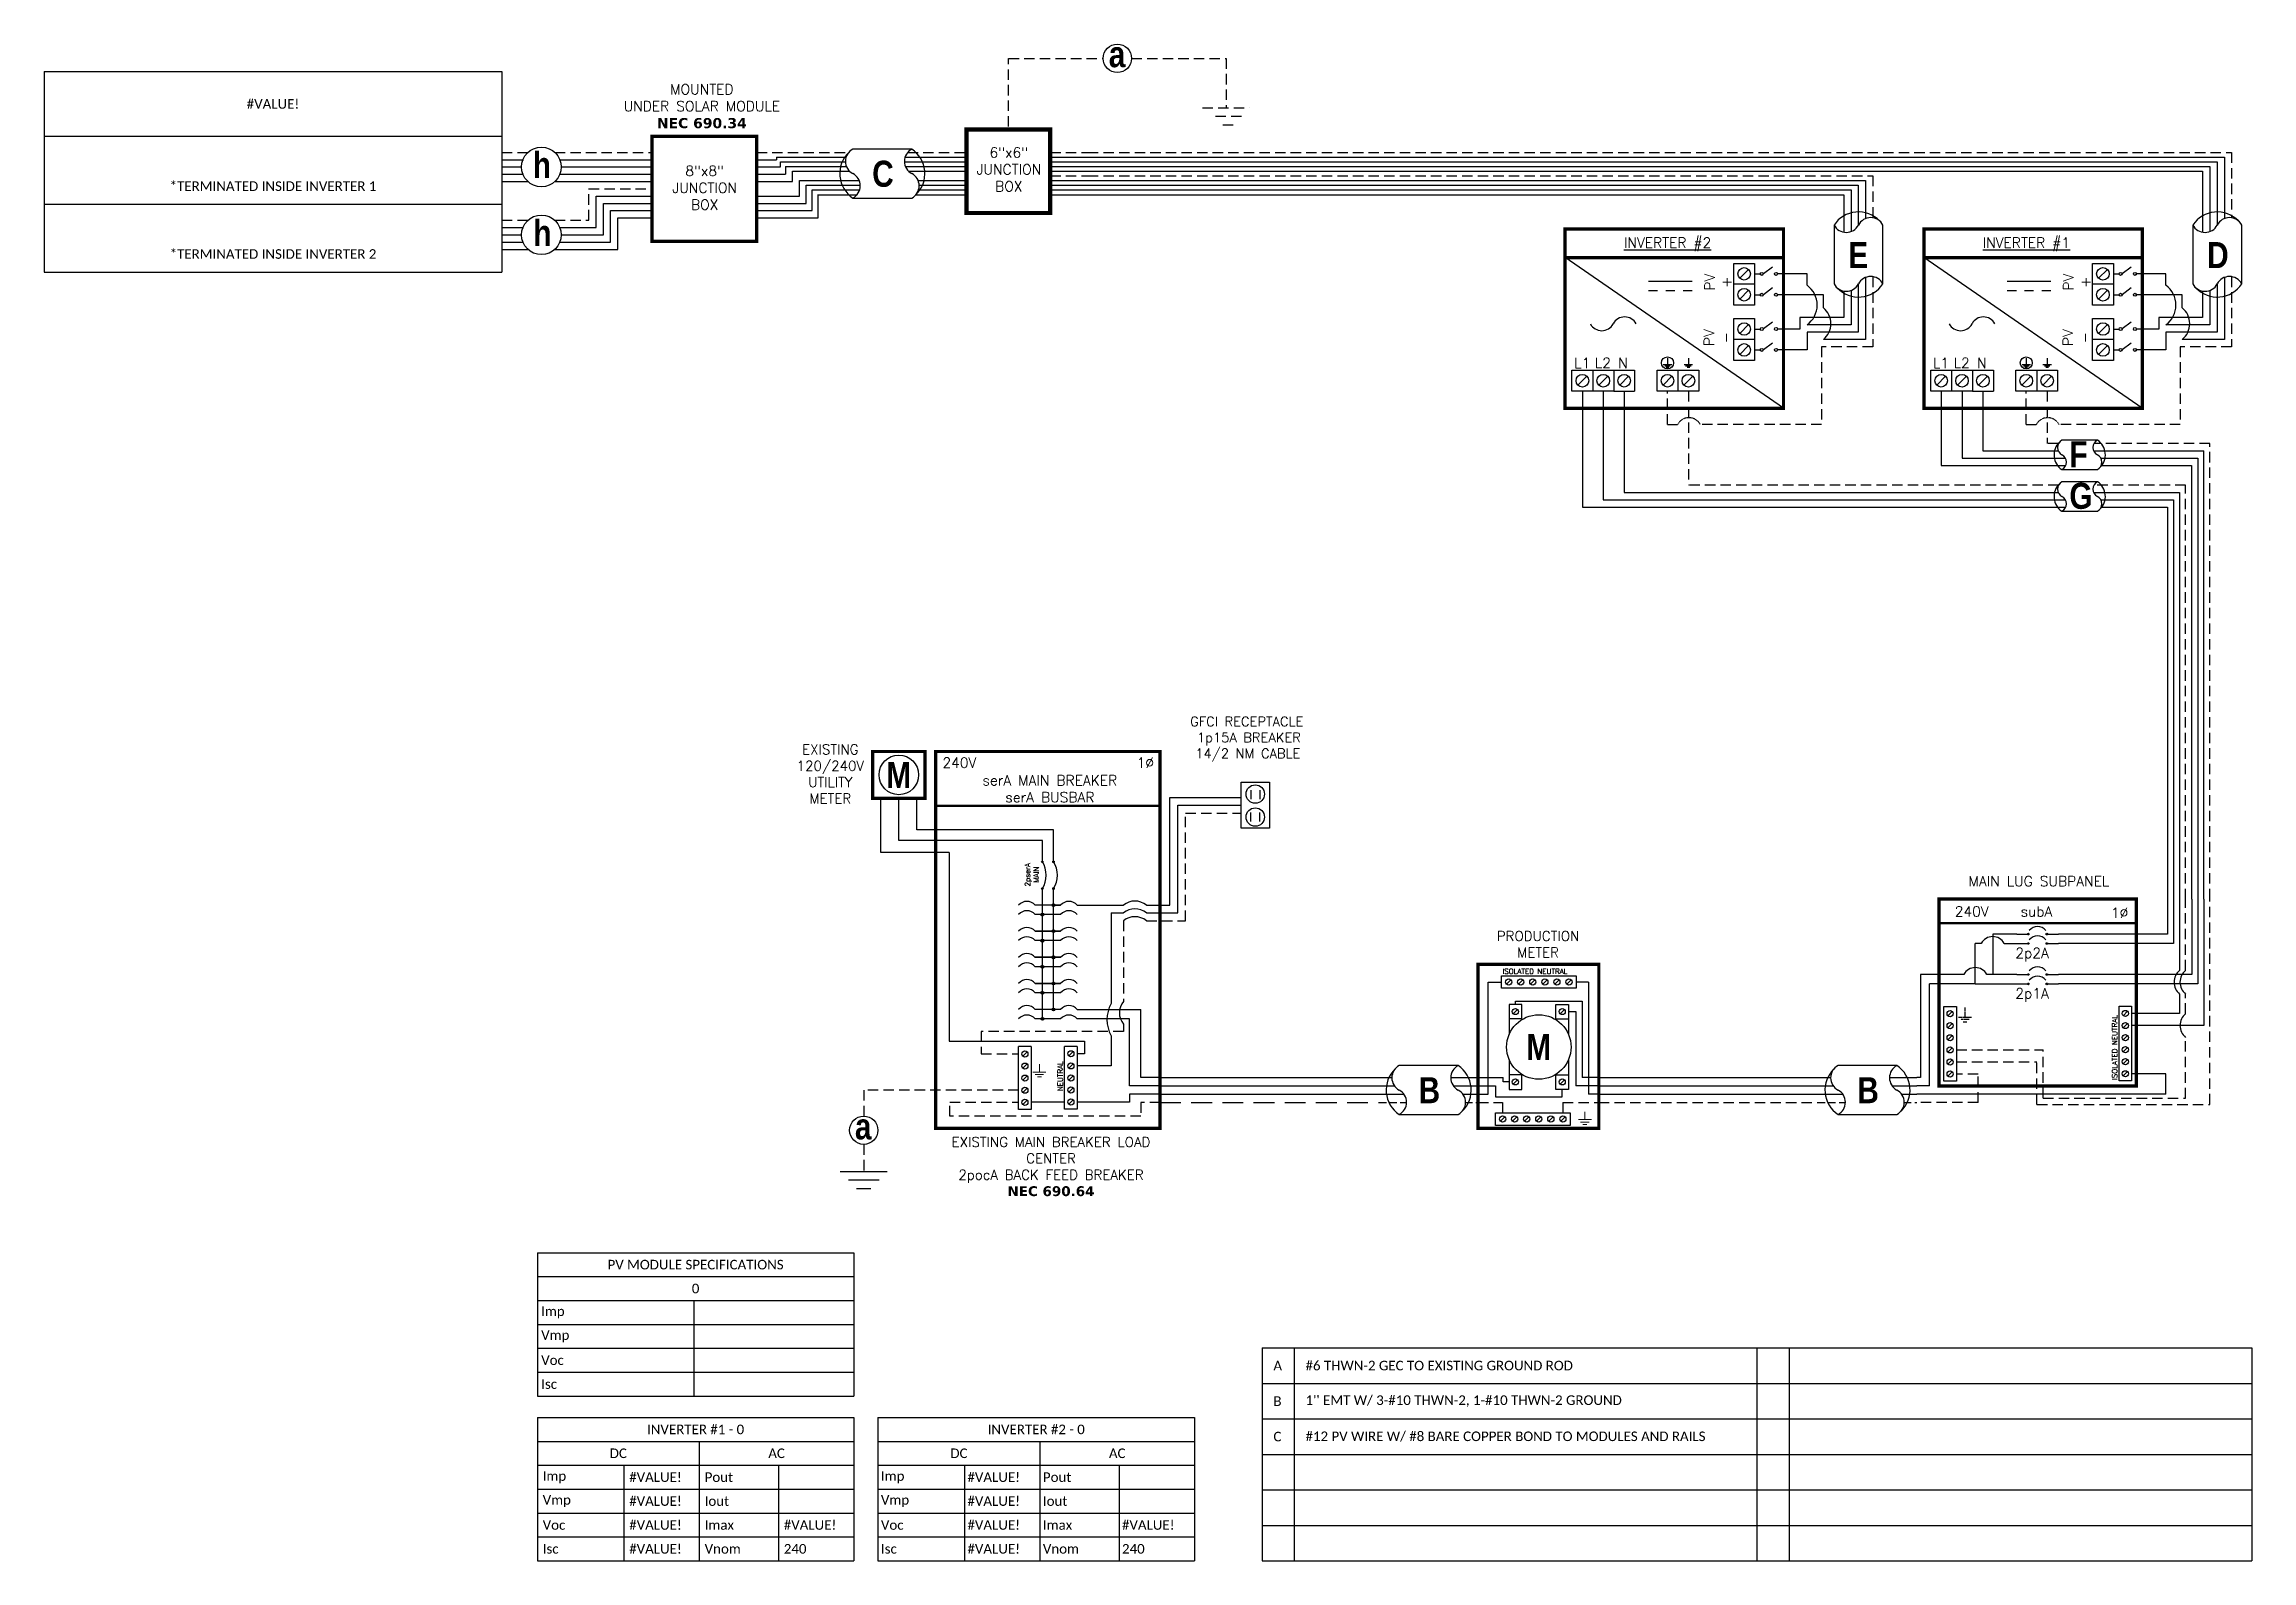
# Model space of a CAD drawing. Header units: feet. Extents: x 7074 to 7870, y 15297 to 15844.
import ezdxf

# ---------------------------------------------------------------- set-up
doc = ezdxf.new("R2010")
doc.units = ezdxf.units.FT
doc.header["$MEASUREMENT"] = 0
doc.linetypes.add('DASHED', pattern=[0.75, 0.5, -0.25])
doc.linetypes.add('HIDDEN', pattern=[0.375, 0.25, -0.125])
for name, color, linetype in [('ONE LINE BLOCKS', 7, 'Continuous'), ('TABLES', 7, 'Continuous'), ('TEXT', 7, 'Continuous'), ('Z - TITLEBLOCK TXT', 7, 'Continuous')]:
    doc.layers.add(name, color=color, linetype=linetype)
doc.styles.add('ONE LINE TXT', font='techb___.ttf')
doc.styles.get("Standard").update_dxf_attribs({"font": 'simplex.shx'})

msp = doc.modelspace()

# ---------------------------------------------------------------- texts
at = {"color": 1, "linetype": 'Continuous'}
for s, p in [('%%UINVERTER #2', (7643.92, 15770.27)), ('%%UINVERTER #1', (7773.35, 15770.27))]:
    msp.add_text(s, height=3.6576, dxfattribs=at).set_placement(p)
at = {"color": 1, "linetype": 'Continuous', "char_height": 9.3833, "attachment_point": 1, "style": 'ONE LINE TXT'}
for s, insert in [('{\\W1;\\C256;a}', (7458.07, 15844.75)), ('{\\W1;\\C256;h}', (7250.28, 15804.77)), ('{\\W1;\\C256;C}', (7372.73, 15801.64)), ('{\\W1;\\C256;h}', (7250.48, 15780.3)), ('{\\W1;\\C256;E}', (7724.89, 15772.3)), ('{\\W1;\\C256;D}', (7854.32, 15772.3)), ('{\\W1;\\C256;F}', (7804.62, 15700.5)), ('{\\W1;\\C256;G}', (7804.62, 15685.48)), ('{\\W1;\\C256;B}', (7569.84, 15471.12)), ('{\\W1;\\C256;B}', (7728.12, 15471.12))]:
    msp.add_mtext_dynamic_manual_height_columns(s, width=0.1385, gutter_width=2.13, heights=[0], dxfattribs=dict(at, insert=insert))
at = {"color": 1, "char_height": 3.658, "attachment_point": 5, "rotation": 90}
for s, width, insert in [('PV +', 2.8378, (7677.88, 15757.82)), ('PV +', 2.8378, (7807.31, 15757.82)), ('PV -', 2.8013, (7677.66, 15737.85)), ('PV -', 2.8013, (7807.09, 15737.85))]:
    msp.add_mtext_dynamic_manual_height_columns(s, width=width, gutter_width=0.75, heights=[0], dxfattribs=dict(at, insert=insert))
at = {"color": 1, "attachment_point": 5}
for s, insert, char_height in [('L1', (7628.87, 15728.69), 3.658), ('L2', (7636.33, 15728.72), 3.658), ('N', (7643.58, 15728.67), 3.66), ('L1', (7758.3, 15728.69), 3.658), ('L2', (7765.76, 15728.72), 3.658), ('N', (7773.01, 15728.67), 3.66)]:
    msp.add_mtext_dynamic_manual_height_columns(s, width=0.1481, gutter_width=0.75, heights=[0], dxfattribs=dict(at, insert=insert, char_height=char_height))

# ---------------------------------------------------------------- blocks, each defined once
blk = doc.blocks.new('*T26')
at = {"color": 0, "lineweight": -2, "transparency": 16777216}
for p, q in [((0, 0), (165.11, 0)), ((0, 0), (0, -72.27)), ((165.11, 0), (165.11, -72.27)), ((0, -23.32), (165.11, -23.32)), ((0, -47.8), (165.11, -47.8)), ((0, -72.27), (165.11, -72.27))]:
    blk.add_line(p, q, dxfattribs=at)
at = {"color": 0, "linetype": 'Continuous', "transparency": 16777216, "char_height": 3.4544, "width": 156.9097, "attachment_point": 5}
for s, insert in [('{\\fCalibri|b0|i0|c0;#VALUE!', (82.56, -11.66)), ('{\\fCalibri|b0|i0|c0;^J^J*TERMINATED INSIDE INVERTER 1', (82.56, -35.56)), ('{\\fCalibri|b0|i0|c0;^J^J*TERMINATED INSIDE INVERTER 2', (82.56, -60.03))]:
    blk.add_mtext(s, dxfattribs=dict(at, insert=insert))
blk = doc.blocks.new('8x8box')
at = {"lineweight": 50, "const_width": 1.19}
blk.add_lwpolyline([(37.78, 0), (0, 0), (0, 37.78), (37.78, 37.78)], close=True, dxfattribs=at)
at = {"color": 1, "char_height": 3.6576, "attachment_point": 5}
for s, width, insert in [(' \\PMOUNTED \\PUNDER SOLAR MODULE\\P{\\fVerdana|b1|i0|c0|p34;NEC 690.34}', 73.0127, (18.01, 51.7)), ('8"x8"  JUNCTION BOX ', 0.4767, (19.03, 19.26))]:
    blk.add_mtext_dynamic_manual_height_columns(s, width=width, gutter_width=7.17, heights=[0], dxfattribs=dict(at, insert=insert))
blk = doc.blocks.new('6x6box')
at = {"lineweight": 50, "const_width": 1.53}
blk.add_lwpolyline([(30.1, 0), (0, 0), (0, 30.1), (30.1, 30.1)], close=True, dxfattribs=at)
at = {"color": 1, "insert": (15.24, 15.71), "char_height": 3.6576, "width": 0.4767, "attachment_point": 5}
blk.add_mtext('6"x6"  JUNCTION BOX  ', dxfattribs=at)
blk = doc.blocks.new('2inverterSub')
at = {"layer": 'ONE LINE BLOCKS', "linetype": 'Continuous'}
h = blk.add_hatch(color=1, dxfattribs=at)
h.dxf.hatch_style = 1
edge = h.paths.add_edge_path()
edge.add_arc((40.28, 60.73), 0.291, 0, 360)
h = blk.add_hatch(color=1, dxfattribs=at)
h.dxf.hatch_style = 1
edge = h.paths.add_edge_path()
edge.add_arc((40.28, 57.35), 0.291, 0, 360)
h = blk.add_hatch(color=1, dxfattribs=at)
h.dxf.hatch_style = 1
edge = h.paths.add_edge_path()
edge.add_arc((46.96, 60.73), 0.291, 0, 360)
h = blk.add_hatch(color=1, dxfattribs=at)
h.dxf.hatch_style = 1
edge = h.paths.add_edge_path()
edge.add_arc((46.96, 57.35), 0.291, 0, 360)
h = blk.add_hatch(color=1, dxfattribs=at)
h.dxf.hatch_style = 1
edge = h.paths.add_edge_path()
edge.add_arc((40.28, 46.17), 0.291, 0, 360)
h = blk.add_hatch(color=1, dxfattribs=at)
h.dxf.hatch_style = 1
edge = h.paths.add_edge_path()
edge.add_arc((40.28, 42.79), 0.291, 0, 360)
h = blk.add_hatch(color=1, dxfattribs=at)
h.dxf.hatch_style = 1
edge = h.paths.add_edge_path()
edge.add_arc((46.96, 46.17), 0.291, 0, 360)
h = blk.add_hatch(color=1, dxfattribs=at)
h.dxf.hatch_style = 1
edge = h.paths.add_edge_path()
edge.add_arc((46.96, 42.79), 0.291, 0, 360)
at = {"color": 7, "linetype": 'Continuous'}
for p, q in [((90.5, 73.37), (90.5, 60.73)), ((99.2, 73.37), (99.2, 46.17)), ((36.09, 60.73), (27.43, 60.73)), ((27.43, 60.73), (27.43, 46.17)), ((90.5, 60.73), (51.15, 60.73)), ((17.02, 46.17), (1.34, 46.17)), ((1.34, 46.17), (1.34, 9)), ((36.09, 46.17), (25.26, 46.17)), ((99.2, 46.17), (51.15, 46.17)), ((1.34, 9), (0, 9))]:
    blk.add_line(p, q, dxfattribs=at)
at = {"color": 10, "linetype": 'Continuous'}
for p, q in [((92.67, 73.37), (92.67, 57.35)), ((101.37, 73.37), (101.37, 42.79)), ((21.14, 42.79), (21.14, 57.35)), ((23.31, 57.35), (21.14, 57.35)), ((31.55, 57.35), (36.09, 57.35)), ((92.67, 57.35), (51.15, 57.35)), ((21.14, 42.79), (4.63, 42.79)), ((4.63, 6), (4.63, 42.79)), ((21.14, 42.79), (36.09, 42.79)), ((101.37, 42.79), (51.15, 42.79)), ((4.63, 6), (0, 6))]:
    blk.add_line(p, q, dxfattribs=at)
at = {"color": 253, "linetype": 'Continuous'}
for p, q in [((94.85, 73.37), (94.85, 47.66)), ((103.55, 73.37), (103.55, 27.76)), ((94.85, 32.11), (77.54, 32.11)), ((94.85, 39.1), (94.85, 32.11)), ((103.55, 27.76), (77.54, 27.76)), ((89.88, 10.36), (77.54, 10.36)), ((89.88, 3), (89.88, 10.36)), ((89.88, 3), (0, 3))]:
    blk.add_line(p, q, dxfattribs=at)
at = {"color": 10, "linetype": 'Continuous'}
blk.add_arc((27.43, 55.19), 4.65, 27.66392, 152.33608, dxfattribs=at)
at = {"color": 7, "linetype": 'Continuous'}
blk.add_arc((21.14, 44.01), 4.65, 27.66392, 152.33608, dxfattribs=at)
at = {"color": 253, "linetype": 'Continuous'}
blk.add_arc((98.43, 43.38), 5.58, 129.92155, 230.07845, dxfattribs=at)
at = {"layer": 'ONE LINE BLOCKS', "lineweight": 50}
blk.add_line((8.04, 64.67), (79.2, 64.67), dxfattribs=at)
at = {"layer": 'ONE LINE BLOCKS', "lineweight": 50, "const_width": 1.19}
blk.add_lwpolyline([(8.04, 6.01), (8.04, 73.37), (79.2, 73.37), (79.2, 6.01)], close=True, dxfattribs=at)
at = {"layer": 'TEXT', "color": 92, "linetype": 'HIDDEN', "ltscale": 15}
for p, q in [((97.02, 47.66), (97.02, 73.37)), ((105.72, -0.66), (105.72, 73.37)), ((97.02, 32.03), (97.02, 39.1)), ((14.31, 18.99), (45.6, 18.99)), ((45.6, 1.52), (45.6, 18.99)), ((97.02, 1.52), (97.02, 23.48)), ((14.31, 14.64), (43.39, 14.64)), ((22.14, 10.28), (14.31, 10.28)), ((22.14, 0), (22.14, 10.28)), ((43.39, -0.66), (43.39, 14.64)), ((22.14, 0), (0, 0)), ((45.6, 1.52), (97.02, 1.52)), ((43.39, -0.66), (105.72, -0.66))]:
    blk.add_line(p, q, dxfattribs=at)
at = {"layer": 'TEXT', "color": 92, "linetype": 'HIDDEN', "flags": 128}
for points in [[(17.42, 34.26), (17.42, 30.76)], [(15.08, 30.76), (19.76, 30.76)], [(18.95, 29.89), (15.89, 29.89)], [(18.13, 29.02), (16.7, 29.02)]]:
    blk.add_lwpolyline(points, dxfattribs=at)
at = {"layer": 'TEXT', "color": 92, "linetype": 'Continuous', "ltscale": 4}
for centre in [(100.49, 43.38), (100.49, 27.76)]:
    blk.add_arc(centre, 5.51, 129.05896, 230.94104, dxfattribs=at)
at = {"layer": 'Z - TITLEBLOCK TXT', "color": 1, "linetype": 'Continuous'}
for p, q in [((9.77, 7.69), (9.77, 34.63)), ((9.77, 34.63), (14.31, 34.63)), ((14.31, 34.63), (14.31, 7.69)), ((73, 7.76), (73, 34.71)), ((73, 34.71), (77.54, 34.71)), ((77.54, 34.71), (77.54, 7.76)), ((14.31, 7.69), (9.77, 7.69)), ((77.54, 7.76), (73, 7.76))]:
    blk.add_line(p, q, dxfattribs=at)
at = {"layer": 'Z - TITLEBLOCK TXT', "color": 4, "linetype": 'Continuous'}
for p, q in [((12.83, 32.82), (11.25, 31.25)), ((76.06, 32.9), (74.49, 31.32)), ((12.83, 28.47), (11.25, 26.9)), ((12.83, 24.12), (11.25, 22.55)), ((76.06, 28.54), (74.49, 26.97)), ((76.06, 24.19), (74.49, 22.62)), ((12.83, 19.77), (11.25, 18.2)), ((76.06, 19.84), (74.49, 18.27)), ((12.83, 15.42), (11.25, 13.85)), ((12.83, 11.07), (11.25, 9.5)), ((76.06, 15.49), (74.49, 13.92)), ((76.06, 11.14), (74.49, 9.57))]:
    blk.add_line(p, q, dxfattribs=at)
at = {"layer": 'Z - TITLEBLOCK TXT', "color": 1, "linetype": 'Continuous', "flags": 128}
for points in [[(36.09, 60.73), (40.28, 60.73)], [(36.09, 60.73), (40.28, 60.73)], [(36.09, 57.35), (40.28, 57.35)], [(36.09, 57.35), (40.28, 57.35)], [(46.96, 60.73), (51.15, 60.73)], [(46.96, 57.35), (51.15, 57.35)], [(36.09, 46.17), (40.28, 46.17)], [(36.09, 46.17), (40.28, 46.17)], [(36.09, 42.79), (40.28, 42.79)], [(36.09, 42.79), (40.28, 42.79)], [(46.96, 46.17), (51.15, 46.17)], [(46.96, 42.79), (51.15, 42.79)]]:
    blk.add_lwpolyline(points, dxfattribs=at)
at = {"layer": 'Z - TITLEBLOCK TXT', "color": 1, "linetype": 'Continuous'}
for centre in [(40.28, 60.73), (40.28, 57.35), (46.96, 60.73), (46.96, 57.35), (40.28, 46.17), (40.28, 42.79), (46.96, 46.17), (46.96, 42.79)]:
    blk.add_circle(centre, 0.291, dxfattribs=at)
at = {"layer": 'Z - TITLEBLOCK TXT', "color": 4, "linetype": 'Continuous'}
for centre in [(12.04, 32.04), (75.27, 32.11), (12.04, 27.69), (12.04, 23.34), (75.27, 27.76), (75.27, 23.41), (12.04, 18.99), (75.27, 19.06), (12.04, 14.64), (12.04, 10.28), (75.27, 14.71), (75.27, 10.36)]:
    blk.add_circle(centre, 1.11, dxfattribs=at)
at = {"layer": 'Z - TITLEBLOCK TXT', "color": 1, "linetype": 'Continuous'}
for centre in [(43.62, 59.53), (43.62, 56.15), (43.62, 44.97), (43.62, 41.59)]:
    blk.add_arc(centre, 3.93, 40.3392, 139.6608, dxfattribs=at)
at = {"layer": 'TABLES', "color": 1, "linetype": 'Continuous'}
for s, p in [('2p2A', (35.59, 52.11)), ('2p1A', (35.59, 37.55))]:
    blk.add_text(s, height=3.658, dxfattribs=at).set_placement(p)
at = {"layer": 'TABLES', "color": 4, "linetype": 'Continuous'}
blk.add_text('ISOLATED NEUTRAL', height=1.8743, rotation=90, dxfattribs=at).set_placement((72.35, 8.12))
at = {"layer": 'TEXT', "color": 1, "attachment_point": 5}
for s, width, gutter_width, insert, char_height in [('MAIN LUG SUBPANEL ', 62.3984, 7.17, (44.08, 79.8), 3.6576), ('240V', 0.1481, 0.75, (19.83, 68.92), 3.658), ('subA', 0.1481, 0.75, (43.21, 68.92), 3.658), ('1∅', 0.1481, 0.75, (73.19, 68.41), 3.658)]:
    blk.add_mtext_dynamic_manual_height_columns(s, width=width, gutter_width=gutter_width, heights=[0], dxfattribs=dict(at, insert=insert, char_height=char_height))
blk = doc.blocks.new('*U14')
at = {"color": 7}
for p, q in [((-35.53, 9), (-31.05, 9)), ((-9.81, 9), (0, 9))]:
    blk.add_line(p, q, dxfattribs=at)
at = {"color": 7, "linetype": 'Continuous'}
for p, q in [((-7.14, 13.31), (-28.39, 13.31)), ((-28.39, -4.31), (-7.14, -4.31))]:
    blk.add_line(p, q, dxfattribs=at)
at = {"color": 10}
for p, q in [((-35.53, 6), (-30.11, 6)), ((-8.87, 6), (0, 6))]:
    blk.add_line(p, q, dxfattribs=at)
at = {"color": 253}
for p, q in [((-35.53, 3), (-26.66, 3)), ((-5.41, 3), (0, 3))]:
    blk.add_line(p, q, dxfattribs=at)
at = {"color": 92, "linetype": 'HIDDEN', "ltscale": 10}
for p, q in [((-4.48, 0), (0, 0)), ((-35.53, 0), (-25.72, 0))]:
    blk.add_line(p, q, dxfattribs=at)
at = {"color": 7, "linetype": 'Continuous'}
for centre, start, end in [((-22.54, 4.5), 133.97324, 236.42648), ((-12.99, 4.5), 313.97324, 56.42648)]:
    blk.add_arc(centre, 10.58, start, end, dxfattribs=at)
at = {"linetype": 'Continuous'}
for centre, start, end in [((-26.08, 8.91), 117.66392, 242.33608), ((-4.83, 8.91), 117.66392, 242.33608), ((-30.7, 0.09), 297.66392, 62.33608), ((-9.45, 0.09), 297.66392, 62.33608)]:
    blk.add_arc(centre, 4.98, start, end, dxfattribs=at)
blk = doc.blocks.new('*U28')
at = {"color": 7}
blk.add_line((-79.14, 9), (0, 9), dxfattribs=at)
at = {"color": 10}
blk.add_line((-79.14, 6), (0, 6), dxfattribs=at)
at = {"color": 253}
blk.add_line((-79.14, 3), (0, 3), dxfattribs=at)
at = {"color": 92, "linetype": 'HIDDEN', "ltscale": 15}
blk.add_line((-79.14, 0), (0, 0), dxfattribs=at)
blk = doc.blocks.new('*U27')
at = {"color": 7}
blk.add_line((-79.14, 9), (0, 9), dxfattribs=at)
at = {"color": 10}
blk.add_line((-79.14, 6), (0, 6), dxfattribs=at)
at = {"color": 253}
blk.add_line((-79.14, 3), (0, 3), dxfattribs=at)
at = {"color": 92, "linetype": 'DASHED', "ltscale": 15}
blk.add_line((-79.14, 0), (0, 0), dxfattribs=at)
blk = doc.blocks.new('productionMeter')
at = {"color": 253, "linetype": 'Continuous'}
for p, q in [((-39.9, 3), (-39.9, 43.45)), ((-39.9, 43.45), (-35.13, 43.45)), ((-3.71, 43.45), (-8.18, 43.45)), ((-3.71, 43.45), (-3.71, 3)), ((-43.61, 3), (-39.9, 3)), ((0, 3), (-3.71, 3))]:
    blk.add_line(p, q, dxfattribs=at)
at = {"color": 1, "linetype": 'Continuous'}
for p, q in [((-35.13, 41.18), (-35.13, 45.72)), ((-35.13, 45.72), (-8.18, 45.72)), ((-8.18, 41.18), (-35.13, 41.18)), ((-8.18, 45.72), (-8.18, 41.18)), ((-32.38, 35.4), (-32.38, 24.5)), ((-27.84, 35.4), (-32.38, 35.4)), ((-27.84, 29.86), (-27.84, 35.4)), ((-15.47, 29.86), (-15.47, 35.4)), ((-15.47, 35.4), (-10.93, 35.4)), ((-10.93, 35.4), (-10.93, 24.5)), ((-27.84, 30.21), (-32.38, 30.21)), ((-15.47, 30.21), (-10.93, 30.21)), ((-32.38, 15.55), (-32.38, 4.64)), ((-27.84, 10.04), (-32.38, 10.04)), ((-27.84, 4.64), (-27.84, 10.18)), ((-15.47, 4.64), (-15.47, 10.18)), ((-15.47, 10.04), (-10.93, 10.04)), ((-10.93, 15.55), (-10.93, 4.64)), ((-32.38, 4.64), (-27.84, 4.64)), ((-10.93, 4.64), (-15.47, 4.64)), ((-37.32, -8.24), (-37.32, -3.7)), ((-37.32, -3.7), (-10.37, -3.7)), ((-10.37, -3.7), (-10.37, -8.24)), ((-10.37, -8.24), (-37.32, -8.24))]:
    blk.add_line(p, q, dxfattribs=at)
at = {"color": 4, "linetype": 'Continuous'}
for p, q in [((-31.74, 44.23), (-33.32, 42.66)), ((-27.39, 44.23), (-28.97, 42.66)), ((-23.04, 44.23), (-24.62, 42.66)), ((-18.69, 44.23), (-20.26, 42.66)), ((-14.34, 44.23), (-15.91, 42.66)), ((-9.99, 44.23), (-11.56, 42.66)), ((-29.33, 33.59), (-30.9, 32.02)), ((-12.41, 33.59), (-13.98, 32.02)), ((-29.33, 8.23), (-30.9, 6.66)), ((-12.41, 8.23), (-13.98, 6.66)), ((-33.93, -5.19), (-35.51, -6.76)), ((-29.58, -5.19), (-31.15, -6.76)), ((-25.23, -5.19), (-26.8, -6.76)), ((-20.88, -5.19), (-22.45, -6.76)), ((-16.53, -5.19), (-18.1, -6.76)), ((-12.18, -5.19), (-13.75, -6.76))]:
    blk.add_line(p, q, dxfattribs=at)
at = {"color": 7}
for p, q in [((-30.11, 35.4), (-30.11, 36.59)), ((-30.11, 36.59), (-5.98, 36.59)), ((-5.98, 36.59), (-5.98, 9)), ((-43.61, 9), (-34.54, 9)), ((-34.54, 7.44), (-34.54, 9)), ((0, 9), (-5.98, 9)), ((-32.38, 7.44), (-34.54, 7.44))]:
    blk.add_line(p, q, dxfattribs=at)
at = {"color": 10, "linetype": 'Continuous'}
for p, q in [((-10.93, 32.81), (-8.25, 32.81)), ((-8.25, 32.81), (-8.25, 6)), ((-43.61, 6), (-37.24, 6)), ((-37.24, 6), (-37.24, 2.05)), ((-37.24, 2.05), (-13.2, 2.05)), ((-13.2, 2.05), (-13.2, 4.64)), ((0, 6), (-8.25, 6))]:
    blk.add_line(p, q, dxfattribs=at)
at = {"color": 92, "linetype": 'HIDDEN', "ltscale": 15}
for p, q in [((-43.61, 0), (-34.72, 0)), ((-12.97, 0), (-12.97, -3.7)), ((-12.97, 0), (0, 0)), ((-34.72, 0), (-34.72, -3.7))]:
    blk.add_line(p, q, dxfattribs=at)
at = {"lineweight": 50, "const_width": 1.19}
blk.add_lwpolyline([(-43.61, -9.34), (-43.61, 49.84), (0, 49.84), (0, -9.34)], close=True, dxfattribs=at)
at = {"color": 92, "linetype": 'Continuous', "lineweight": 5, "ltscale": 0.05, "flags": 128}
for points in [[(-2.7, -6.18), (-7.38, -6.18)], [(-6.57, -7.05), (-3.51, -7.05)], [(-5.76, -7.91), (-4.32, -7.91)], [(-5.04, -3.33), (-5.04, -6.18)]]:
    blk.add_lwpolyline(points, dxfattribs=at)
at = {"color": 4, "linetype": 'Continuous'}
for centre in [(-32.53, 43.45), (-28.18, 43.45), (-23.83, 43.45), (-19.48, 43.45), (-15.13, 43.45), (-10.78, 43.45), (-30.11, 32.81), (-13.2, 32.81), (-30.11, 7.44), (-13.2, 7.44), (-34.72, -5.97), (-30.37, -5.97), (-26.02, -5.97), (-21.67, -5.97), (-17.32, -5.97), (-12.97, -5.97)]:
    blk.add_circle(centre, 1.11, dxfattribs=at)
at = {"linetype": 'Continuous'}
blk.add_circle((-21.65, 20.02), 11.62, dxfattribs=at)
at = {"color": 4, "linetype": 'Continuous'}
blk.add_text('ISOLATED NEUTRAL', height=1.8743, dxfattribs=at).set_placement((-34.77, 46.37))
at = {"color": 253, "linetype": 'Continuous', "style": 'ONE LINE TXT'}
blk.add_text('M', height=9.38, dxfattribs=at).set_placement((-26.21, 15.31))
at = {"color": 1, "insert": (-21.93, 57.08), "char_height": 3.5433, "attachment_point": 5}
blk.add_mtext_dynamic_manual_height_columns('PRODUCTION METER', width=1.3203, gutter_width=7.17, heights=[0], dxfattribs=at)
blk = doc.blocks.new('*U19')
at = {"color": 7}
blk.add_blockref('productionMeter', (0, 0), dxfattribs=at)
blk = doc.blocks.new('breakerPanel')
at = {"linetype": 'Continuous'}
h = blk.add_hatch(color=1, dxfattribs=at)
h.dxf.hatch_style = 1
edge = h.paths.add_edge_path()
edge.add_arc((-42.47, 86.8), 0.291, 0, 360)
h = blk.add_hatch(color=1, dxfattribs=at)
h.dxf.hatch_style = 1
edge = h.paths.add_edge_path()
edge.add_arc((-38.44, 86.8), 0.291, 0, 360)
h = blk.add_hatch(color=1, dxfattribs=at)
h.dxf.hatch_style = 1
edge = h.paths.add_edge_path()
edge.add_arc((-42.47, 77.16), 0.291, 0, 360)
h = blk.add_hatch(color=1, dxfattribs=at)
h.dxf.hatch_style = 1
edge = h.paths.add_edge_path()
edge.add_arc((-38.44, 71.16), 0.528, 0, 360)
h = blk.add_hatch(color=1, dxfattribs=at)
h.dxf.hatch_style = 1
edge = h.paths.add_edge_path()
edge.add_arc((-38.44, 77.16), 0.291, 0, 360)
h = blk.add_hatch(color=1, dxfattribs=at)
h.dxf.hatch_style = 1
edge = h.paths.add_edge_path()
edge.add_arc((-42.47, 67.78), 0.528, 0, 360)
h = blk.add_hatch(color=1, dxfattribs=at)
h.dxf.hatch_style = 1
edge = h.paths.add_edge_path()
edge.add_arc((-42.47, 58.38), 0.528, 0, 360)
h = blk.add_hatch(color=1, dxfattribs=at)
h.dxf.hatch_style = 1
edge = h.paths.add_edge_path()
edge.add_arc((-38.44, 61.76), 0.528, 0, 360)
h = blk.add_hatch(color=1, dxfattribs=at)
h.dxf.hatch_style = 1
edge = h.paths.add_edge_path()
edge.add_arc((-42.47, 48.98), 0.528, 0, 360)
h = blk.add_hatch(color=1, dxfattribs=at)
h.dxf.hatch_style = 1
edge = h.paths.add_edge_path()
edge.add_arc((-38.44, 52.36), 0.528, 0, 360)
h = blk.add_hatch(color=1, dxfattribs=at)
h.dxf.hatch_style = 1
edge = h.paths.add_edge_path()
edge.add_arc((-42.47, 39.58), 0.528, 0, 360)
h = blk.add_hatch(color=1, dxfattribs=at)
h.dxf.hatch_style = 1
edge = h.paths.add_edge_path()
edge.add_arc((-38.44, 42.95), 0.528, 0, 360)
h = blk.add_hatch(color=1, dxfattribs=at)
h.dxf.hatch_style = 1
edge = h.paths.add_edge_path()
edge.add_arc((-38.44, 33.55), 0.528, 0, 360)
h = blk.add_hatch(color=1, dxfattribs=at)
h.dxf.hatch_style = 1
edge = h.paths.add_edge_path()
edge.add_arc((-42.47, 30.17), 0.528, 0, 360)
at = {"color": 155, "true_color": 0x647190}
blk.add_line((-80.92, 126.59), (0, 126.59), dxfattribs=at)
at = {"color": 253, "linetype": 'Continuous'}
for p, q in [((-100.73, 90.2), (-100.73, 109.7)), ((-76.04, 90.2), (-100.73, 90.2)), ((-76.04, 90.2), (-76.04, 22.16)), ((-76.04, 22.16), (-27.25, 22.16)), ((-27.25, 17.57), (-29.89, 17.57)), ((-27.25, 22.16), (-27.25, 17.57)), ((-11.01, 0.16), (-29.89, 0.16)), ((0, 3), (-11.01, 3)), ((-11.01, 3), (-11.01, 0.16))]:
    blk.add_line(p, q, dxfattribs=at)
at = {"color": 10, "linetype": 'Continuous'}
for p, q in [((-94.24, 94.51), (-94.24, 109.7)), ((-42.47, 94.51), (-94.24, 94.51)), ((-42.47, 87.09), (-42.47, 94.51)), ((-42.47, 30.17), (-42.47, 76.87)), ((-35.88, 67.78), (-45.04, 67.78)), ((-35.88, 58.38), (-45.04, 58.38)), ((-35.88, 48.98), (-45.04, 48.98)), ((-35.88, 39.58), (-45.04, 39.58)), ((-35.88, 30.17), (-45.04, 30.17)), ((-10.98, 30.17), (-29.89, 30.17)), ((-10.98, 6), (-10.98, 30.17)), ((0, 6), (-10.98, 6))]:
    blk.add_line(p, q, dxfattribs=at)
at = {"color": 7, "linetype": 'Continuous'}
for p, q in [((-87.75, 98.34), (-87.75, 109.7)), ((-38.44, 98.34), (-87.75, 98.34)), ((-38.44, 87.09), (-38.44, 98.34)), ((-38.44, 61.76), (-38.44, 76.87)), ((-35.88, 71.16), (-45.04, 71.16)), ((-38.44, 71.16), (-35.88, 71.16)), ((-45.04, 61.76), (-35.88, 61.76)), ((-35.88, 61.76), (-45.04, 61.76)), ((-38.44, 52.36), (-38.44, 61.76)), ((-45.04, 52.36), (-35.88, 52.36)), ((-35.88, 52.36), (-45.04, 52.36)), ((-38.44, 42.95), (-38.44, 52.36)), ((-45.04, 42.95), (-35.88, 42.95)), ((-35.88, 42.95), (-45.04, 42.95)), ((-38.44, 33.55), (-38.44, 42.95)), ((-35.88, 33.55), (-45.04, 33.55)), ((-6.96, 9), (-6.96, 33.55))]:
    blk.add_line(p, q, dxfattribs=at)
at = {"lineweight": 50}
blk.add_line((-80.92, 106.95), (0, 106.95), dxfattribs=at)
at = {"color": 7}
for p, q in [((-29.89, 33.55), (-6.96, 33.55)), ((0, 9), (-6.96, 9))]:
    blk.add_line(p, q, dxfattribs=at)
at = {"color": 1, "linetype": 'Continuous'}
for p, q in [((-51.03, -2.51), (-51.03, 20.23)), ((-46.49, 20.23), (-51.03, 20.23)), ((-46.49, 20.23), (-46.49, -2.51)), ((-34.43, -2.43), (-34.43, 20.16)), ((-29.89, 20.16), (-34.43, 20.16)), ((-29.89, 20.16), (-29.89, -2.43)), ((-46.49, -2.51), (-51.03, -2.51)), ((-29.89, -2.43), (-34.43, -2.43))]:
    blk.add_line(p, q, dxfattribs=at)
at = {"color": 4, "linetype": 'Continuous'}
for p, q in [((-47.97, 18.28), (-49.55, 16.71)), ((-31.37, 18.35), (-32.94, 16.78)), ((-47.97, 13.93), (-49.55, 12.36)), ((-47.97, 9.58), (-49.55, 8.01)), ((-31.37, 14), (-32.94, 12.43)), ((-31.37, 9.65), (-32.94, 8.08)), ((-47.97, 5.23), (-49.55, 3.66)), ((-47.97, 0.88), (-49.55, -0.69)), ((-31.37, 5.3), (-32.94, 3.73)), ((-31.37, 0.95), (-32.94, -0.62))]:
    blk.add_line(p, q, dxfattribs=at)
at = {"color": 92, "linetype": 'HIDDEN', "ltscale": 15}
for p, q in [((-51.03, 4.44), (-106.89, 4.44)), ((-106.89, 4.44), (-106.89, -4.87)), ((-75.84, -4.96), (-75.84, 0.09)), ((-75.84, 0.09), (-51.03, 0.09)), ((0, 0), (-6.96, 0)), ((-6.96, -4.96), (-75.84, -4.96)), ((-6.96, 0), (-6.96, -4.96)), ((-106.89, -15.1), (-106.89, -24.84))]:
    blk.add_line(p, q, dxfattribs=at)
at = {"color": 92, "linetype": 'Continuous', "ltscale": 15}
blk.add_line((-34.43, 0.09), (-46.49, 0.09), dxfattribs=at)
at = {"lineweight": 50, "const_width": 1.19}
for points in [[(-103.67, 109.7), (-103.67, 126.59), (-84.82, 126.59), (-84.82, 109.7)], [(-80.92, -9.3), (-80.92, 126.59), (0, 126.59), (0, -9.3)]]:
    blk.add_lwpolyline(points, close=True, dxfattribs=at)
at = {"color": 92, "linetype": 'Continuous', "lineweight": 5, "ltscale": 0.05, "flags": 128}
for points in [[(-45.88, 10.97), (-41.2, 10.97)], [(-42.01, 10.1), (-45.07, 10.1)], [(-42.82, 9.23), (-44.25, 9.23)], [(-43.54, 13.81), (-43.54, 10.97)]]:
    blk.add_lwpolyline(points, dxfattribs=at)
at = {"color": 92, "linetype": 'Continuous', "ltscale": 4, "flags": 128}
for points in [[(-115.37, -24.84), (-98.41, -24.84)], [(-101.35, -27.98), (-112.43, -27.98)], [(-104.29, -31.12), (-109.49, -31.12)]]:
    blk.add_lwpolyline(points, dxfattribs=at)
at = {"linetype": 'Continuous'}
blk.add_circle((-94.24, 118.15), 7.15, dxfattribs=at)
at = {"color": 1, "linetype": 'Continuous'}
for centre, radius in [((-42.47, 86.8), 0.291), ((-38.44, 86.8), 0.291), ((-42.47, 77.16), 0.291), ((-38.44, 71.16), 0.528), ((-38.44, 77.16), 0.291), ((-42.47, 67.78), 0.528), ((-42.47, 58.38), 0.528), ((-38.44, 61.76), 0.528), ((-42.47, 48.98), 0.528), ((-38.44, 52.36), 0.528), ((-42.47, 39.58), 0.528), ((-38.44, 42.95), 0.528), ((-38.44, 33.55), 0.528), ((-42.47, 30.17), 0.528)]:
    blk.add_circle(centre, radius, dxfattribs=at)
at = {"color": 4, "linetype": 'Continuous'}
for centre in [(-48.76, 17.49), (-32.16, 17.57), (-48.76, 13.14), (-48.76, 8.79), (-32.16, 13.21), (-32.16, 8.86), (-48.76, 4.44), (-48.76, 0.09), (-32.16, 4.51), (-32.16, 0.16)]:
    blk.add_circle(centre, 1.11, dxfattribs=at)
at = {"color": 7, "linetype": 'Continuous'}
blk.add_circle((-106.89, -9.99), 5.11, dxfattribs=at)
at = {"color": 1, "linetype": 'Continuous'}
for centre, radius, start, end in [((-50.14, 81.98), 9.06, 327.87082, 32.12918), ((-46.11, 81.98), 9.06, 327.87082, 32.12918), ((-48.03, 68.62), 3.93, 40.3392, 139.6608), ((-32.88, 68.62), 3.93, 40.3392, 139.6608), ((-48.03, 65.24), 3.93, 40.3392, 139.6608), ((-32.88, 65.24), 3.93, 40.3392, 139.6608), ((-48.03, 59.21), 3.93, 40.3392, 139.6608), ((-48.03, 55.84), 3.93, 40.3392, 139.6608), ((-32.88, 59.21), 3.93, 40.3392, 139.6608), ((-32.88, 55.84), 3.93, 40.3392, 139.6608), ((-48.03, 49.81), 3.93, 40.3392, 139.6608), ((-48.03, 46.43), 3.93, 40.3392, 139.6608), ((-32.88, 49.81), 3.93, 40.3392, 139.6608), ((-32.88, 46.43), 3.93, 40.3392, 139.6608), ((-48.03, 40.41), 3.93, 40.3392, 139.6608), ((-48.03, 37.03), 3.93, 40.3392, 139.6608), ((-32.88, 40.41), 3.93, 40.3392, 139.6608), ((-32.88, 37.03), 3.93, 40.3392, 139.6608), ((-48.03, 31.01), 3.93, 40.3392, 139.6608), ((-32.88, 31.01), 3.93, 40.3392, 139.6608), ((-48.03, 27.63), 3.93, 40.3392, 139.6608), ((-32.88, 27.63), 3.93, 40.3392, 139.6608)]:
    blk.add_arc(centre, radius, start, end, dxfattribs=at)
at = {"color": 253, "linetype": 'Continuous', "style": 'ONE LINE TXT'}
blk.add_text('M', height=9.38, dxfattribs=at).set_placement((-98.8, 113.43))
at = {"color": 4, "linetype": 'Continuous'}
blk.add_text('NEUTRAL', height=1.874, rotation=90, dxfattribs=at).set_placement((-35.08, 4.08))
at = {"color": 1, "attachment_point": 5}
for s, width, gutter_width, heights, insert, char_height in [('EXISTING\\P120/240V UTILITY METER', 0.0523, 7.17, [0], (-118.95, 118.48), 3.5433), ('240V', 0.1481, 0.75, [0], (-72.39, 122.54), 3.658), ('1∅', 0.1481, 0.75, [0], (-5.31, 122.54), 3.658), ('serA MAIN BREAKER\\PserA BUSBAR', 72.4998, 0.75, [0], (-39.75, 113.14), 3.6576), ('EXISTING MAIN BREAKER LOAD CENTER\\P2pocA BACK FEED BREAKER\\P{\\fVerdana|b1|i0|c0|p34;NEC 690.64}', 79.2627, 97.94, [154.49], (-39.35, -23.14), 3.5433)]:
    blk.add_mtext_dynamic_manual_height_columns(s, width=width, gutter_width=gutter_width, heights=heights, dxfattribs=dict(at, insert=insert, char_height=char_height))
at = {"color": 4, "linetype": 'Continuous', "insert": (-46.25, 82.15), "char_height": 1.874, "attachment_point": 5, "rotation": 90}
blk.add_mtext_dynamic_manual_height_columns('2pserA\\PMAIN', width=0.1481, gutter_width=0.75, heights=[0], dxfattribs=at)
at = {"color": 1, "linetype": 'Continuous', "insert": (-110.08, -3.93), "char_height": 9.3833, "attachment_point": 1, "style": 'ONE LINE TXT'}
blk.add_mtext_dynamic_manual_height_columns('{\\W1;\\C256;a}', width=0.1385, gutter_width=2.13, heights=[0], dxfattribs=at)
blk = doc.blocks.new('*U18')
at = {"color": 7}
blk.add_blockref('breakerPanel', (0, 0), dxfattribs=at)
blk = doc.blocks.new('*T23')
at = {"color": 0, "lineweight": -2, "transparency": 16777216}
for p, q in [((0, 0), (114.19, 0)), ((0, 0), (0, -51.7)), ((114.19, 0), (114.19, -51.7)), ((0, -8.62), (114.19, -8.62)), ((58.43, -8.62), (58.43, -51.7)), ((0, -17.23), (114.19, -17.23)), ((31.22, -17.23), (31.22, -51.7)), ((86.98, -17.23), (86.98, -51.7)), ((0, -25.85), (114.19, -25.85)), ((0, -34.47), (114.19, -34.47)), ((0, -43.08), (114.19, -43.08)), ((0, -51.7), (114.19, -51.7))]:
    blk.add_line(p, q, dxfattribs=at)
at = {"color": 0, "linetype": 'Continuous', "transparency": 16777216, "char_height": 3.4544}
for s, insert, width, attachment_point in [('{\\fCalibri|b0|i0|c0;INVERTER #1 - 0', (57.09, -4.31), 110.3293, 5), ('{\\fCalibri|b0|i0|c0;DC', (29.22, -12.93), 54.5755, 5), ('{\\fCalibri|b0|i0|c0;AC', (86.31, -12.93), 51.8976, 5), ('{\\fCalibri|b0|i0|c0;Imp', (1.93, -21.54), 27.3681, 4), ('{\\fCalibri|b0|i0|c0;#VALUE!', (33.15, -21.54), 23.3513, 4), ('{\\fCalibri|b0|i0|c0;Pout', (60.36, -21.54), 24.6902, 4), ('{\\fCalibri|b0|i0|c0;', (88.91, -21.54), 23.3513, 4), ('{\\fCalibri|b0|i0|c0;Vmp', (1.93, -30.16), 27.3681, 4), ('{\\fCalibri|b0|i0|c0;#VALUE!', (33.15, -30.16), 23.3513, 4), ('{\\fCalibri|b0|i0|c0;Iout', (60.36, -30.16), 24.6902, 4), ('{\\fCalibri|b0|i0|c0;', (88.91, -30.16), 23.3513, 4), ('{\\fCalibri|b0|i0|c0;Voc', (1.93, -38.78), 27.3681, 4), ('{\\fCalibri|b0|i0|c0;#VALUE!', (33.15, -38.78), 23.3513, 4), ('{\\fCalibri|b0|i0|c0;Imax', (60.36, -38.78), 24.6902, 4), ('{\\fCalibri|b0|i0|c0;#VALUE!', (88.91, -38.78), 23.3513, 4), ('{\\fCalibri|b0|i0|c0;Isc', (1.93, -47.39), 27.3681, 4), ('{\\fCalibri|b0|i0|c0;#VALUE!', (33.15, -47.39), 23.3513, 4), ('{\\fCalibri|b0|i0|c0;Vnom', (60.36, -47.39), 24.6902, 4), ('{\\fCalibri|b0|i0|c0;240', (88.91, -47.39), 23.3513, 4)]:
    blk.add_mtext(s, dxfattribs=dict(at, insert=insert, width=width, attachment_point=attachment_point))
blk = doc.blocks.new('*T24')
at = {"color": 0, "lineweight": -2, "transparency": 16777216}
for p, q in [((0, 0), (114.19, 0)), ((0, 0), (0, -51.7)), ((114.19, 0), (114.19, -51.7)), ((0, -8.62), (114.19, -8.62)), ((58.43, -8.62), (58.43, -51.7)), ((0, -17.23), (114.19, -17.23)), ((31.22, -17.23), (31.22, -51.7)), ((86.98, -17.23), (86.98, -51.7)), ((0, -25.85), (114.19, -25.85)), ((0, -34.47), (114.19, -34.47)), ((0, -43.08), (114.19, -43.08)), ((0, -51.7), (114.19, -51.7))]:
    blk.add_line(p, q, dxfattribs=at)
at = {"color": 0, "linetype": 'Continuous', "transparency": 16777216, "char_height": 3.4544}
for s, insert, width, attachment_point in [('{\\fCalibri|b0|i0|c0;INVERTER #2 - 0', (57.09, -4.31), 112.0547, 5), ('{\\fCalibri|b0|i0|c0;DC', (29.22, -12.93), 56.3009, 5), ('{\\fCalibri|b0|i0|c0;AC', (86.31, -12.93), 53.623, 5), ('{\\fCalibri|b0|i0|c0;Imp', (1.07, -21.54), 29.0935, 4), ('{\\fCalibri|b0|i0|c0;#VALUE!', (32.29, -21.54), 25.0767, 4), ('{\\fCalibri|b0|i0|c0;Pout', (59.5, -21.54), 26.4156, 4), ('{\\fCalibri|b0|i0|c0;', (88.04, -21.54), 25.0767, 4), ('{\\fCalibri|b0|i0|c0;Vmp', (1.07, -30.16), 29.0935, 4), ('{\\fCalibri|b0|i0|c0;#VALUE!', (32.29, -30.16), 25.0767, 4), ('{\\fCalibri|b0|i0|c0;Iout', (59.5, -30.16), 26.4156, 4), ('{\\fCalibri|b0|i0|c0;', (88.04, -30.16), 25.0767, 4), ('{\\fCalibri|b0|i0|c0;Voc', (1.07, -38.78), 29.0935, 4), ('{\\fCalibri|b0|i0|c0;#VALUE!', (32.29, -38.78), 25.0767, 4), ('{\\fCalibri|b0|i0|c0;Imax', (59.5, -38.78), 26.4156, 4), ('{\\fCalibri|b0|i0|c0;#VALUE!', (88.04, -38.78), 25.0767, 4), ('{\\fCalibri|b0|i0|c0;Isc', (1.07, -47.39), 29.0935, 4), ('{\\fCalibri|b0|i0|c0;#VALUE!', (32.29, -47.39), 25.0767, 4), ('{\\fCalibri|b0|i0|c0;Vnom', (59.5, -47.39), 26.4156, 4), ('{\\fCalibri|b0|i0|c0;240', (88.04, -47.39), 25.0767, 4)]:
    blk.add_mtext(s, dxfattribs=dict(at, insert=insert, width=width, attachment_point=attachment_point))
blk = doc.blocks.new('*T25')
at = {"color": 0, "lineweight": -2, "transparency": 16777216}
for p, q in [((0, 0), (114.19, 0)), ((0, 0), (0, -51.69)), ((114.19, 0), (114.19, -51.69)), ((0, -8.62), (114.19, -8.62)), ((0, -17.23), (114.19, -17.23)), ((56.41, -17.23), (56.41, -51.69)), ((0, -25.85), (114.19, -25.85)), ((0, -34.46), (114.19, -34.46)), ((0, -43.08), (114.19, -43.08)), ((0, -51.69), (114.19, -51.69))]:
    blk.add_line(p, q, dxfattribs=at)
at = {"color": 0, "linetype": 'Continuous', "transparency": 16777216, "char_height": 3.4544}
for s, insert, width, attachment_point in [('{\\fCalibri|b0|i0|c0;PV MODULE SPECIFICATIONS', (57.09, -4.31), 111.433, 5), ('{\\fCalibri|b0|i0|c0;0', (57.09, -12.92), 111.433, 5), ('{\\fCalibri|b0|i0|c0;Imp', (1.38, -21.54), 53.6551, 4), ('{\\fCalibri|b0|i0|c0;', (57.78, -21.54), 55.0254, 4), ('{\\fCalibri|b0|i0|c0;Vmp', (1.38, -30.15), 53.6551, 4), ('{\\fCalibri|b0|i0|c0;', (57.78, -30.15), 55.0254, 4), ('{\\fCalibri|b0|i0|c0;Voc', (1.38, -38.77), 53.6551, 4), ('{\\fCalibri|b0|i0|c0;', (57.78, -38.77), 55.0254, 4), ('{\\fCalibri|b0|i0|c0;Isc', (1.38, -47.39), 53.6551, 4), ('{\\fCalibri|b0|i0|c0;', (57.78, -47.39), 55.0254, 4)]:
    blk.add_mtext(s, dxfattribs=dict(at, insert=insert, width=width, attachment_point=attachment_point))
blk = doc.blocks.new('*T22')
at = {"linetype": 'ByBlock', "lineweight": -2, "transparency": 16777216}
for p, q in [((0, 0), (357.03, 0)), ((0, 0), (0, -76.8)), ((11.58, 0), (11.58, -76.8)), ((178.51, 0), (178.51, -76.8)), ((190.1, 0), (190.1, -76.8)), ((357.03, 0), (357.03, -76.8)), ((0, -12.8), (357.03, -12.8)), ((0, -25.61), (357.03, -25.61)), ((0, -38.41), (357.03, -38.41)), ((0, -51.22), (357.03, -51.22)), ((0, -64.02), (357.03, -64.02)), ((0, -76.8), (357.03, -76.8))]:
    blk.add_line(p, q, dxfattribs=at)
at = {"color": 0, "linetype": 'Continuous', "transparency": 16777216, "char_height": 3.4544, "attachment_point": 4}
for s, insert, width in [('{\\fCalibri|b0|i0|c0;A', (4.06, -6.4), 3.4544), ('{\\fCalibri|b0|i0|c0;#6 THWN-2 GEC TO EXISTING GROUND ROD', (15.65, -6.4), 158.8026), ('{\\fCalibri|b0|i0|c0;', (182.58, -6.4), 3.4544), ('{\\fCalibri|b0|i0|c0;', (194.16, -6.4), 158.8095), ('{\\fCalibri|b0|i0|c0;B', (4.06, -19.21), 3.4544), ("{\\fCalibri|b0|i0|c0;1'' EMT W/ 3-#10 THWN-2, 1-#10 THWN-2 GROUND", (15.65, -19.21), 158.8026), ('{\\fCalibri|b0|i0|c0;', (182.58, -19.21), 3.4544), ('{\\fCalibri|b0|i0|c0;', (194.16, -19.21), 158.8095), ('{\\fCalibri|b0|i0|c0;C', (4.06, -32.01), 3.4544), ('{\\fCalibri|b0|i0|c0;#12 PV WIRE W/ #8 BARE COPPER BOND TO MODULES AND RAILS', (15.65, -32.01), 158.8026), ('{\\fCalibri|b0|i0|c0;', (182.58, -32.01), 3.4544), ('{\\fCalibri|b0|i0|c0;', (194.16, -32.01), 158.8095), ('{\\fCalibri|b0|i0|c0;', (4.06, -44.82), 3.4544), ('{\\fCalibri|b0|i0|c0;', (15.65, -44.82), 158.8026), ('{\\fCalibri|b0|i0|c0;', (182.58, -44.82), 3.4544), ('{\\fCalibri|b0|i0|c0;', (194.16, -44.82), 158.8095), ('{\\fCalibri|b0|i0|c0;', (4.06, -57.62), 3.4544), ('{\\fCalibri|b0|i0|c0;', (15.65, -57.62), 158.8026), ('{\\fCalibri|b0|i0|c0;', (182.58, -57.62), 3.4544), ('{\\fCalibri|b0|i0|c0;', (194.16, -57.62), 158.8095), ('{\\fCalibri|b0|i0|c0;', (4.06, -70.41), 3.4544), ('{\\fCalibri|b0|i0|c0;', (15.65, -70.41), 158.8026), ('{\\fCalibri|b0|i0|c0;', (182.58, -70.41), 3.4544), ('{\\fCalibri|b0|i0|c0;', (194.16, -70.41), 158.8095)]:
    blk.add_mtext(s, dxfattribs=dict(at, insert=insert, width=width))
blk = doc.blocks.new('gfci1')
at = {"color": 7, "linetype": 'Continuous'}
for p, q in [((62.57, 41.42), (62.57, 38.21)), ((65.87, 41.42), (65.87, 38.21)), ((33.46, 0), (33.46, 38.87)), ((33.46, 38.87), (59.14, 38.87)), ((62.57, 30.17), (62.57, 33.39)), ((65.87, 30.17), (65.87, 33.39)), ((0, 0), (16.69, 0)), ((24.94, 0), (33.46, 0))]:
    blk.add_line(p, q, dxfattribs=at)
at = {"color": 253, "linetype": 'Continuous'}
for p, q in [((36.28, -2.82), (36.28, 36.06)), ((36.28, 36.06), (59.14, 36.06)), ((12.22, -2.82), (16.69, -2.82)), ((12.22, -2.82), (12.22, -35.5)), ((24.94, -2.82), (36.28, -2.82)), ((12.22, -47.07), (12.22, -57.95)), ((12.22, -57.95), (0, -57.95))]:
    blk.add_line(p, q, dxfattribs=at)
at = {"color": 7}
blk.add_line((16.69, -45.52), (16.69, -45.52), dxfattribs=at)
at = {"color": 7, "linetype": 'Continuous'}
blk.add_lwpolyline([(59.14, 44.31), (69.3, 44.31), (69.3, 27.81), (59.14, 27.81)], close=True, dxfattribs=at)
for centre in [(64.22, 40.06), (64.22, 31.78)]:
    blk.add_circle(centre, 3.33, dxfattribs=at)
blk.add_arc((20.81, -4.99), 6.47, 50.39049, 129.60951, dxfattribs=at)
at = {"color": 253, "linetype": 'Continuous'}
for centre, radius, start, end in [((20.81, -7.8), 6.47, 50.39049, 129.60951), ((22.72, -41.29), 11.99, 151.17036, 208.82964)]:
    blk.add_arc(centre, radius, start, end, dxfattribs=at)
at = {"layer": 'TEXT', "color": 92, "linetype": 'HIDDEN', "ltscale": 15}
for p, q in [((39.09, -5.63), (39.09, 33.24)), ((39.09, 33.24), (59.14, 33.24)), ((16.69, -5.63), (16.69, -34.69)), ((24.94, -5.63), (39.09, -5.63)), ((16.69, -45.52), (-34.69, -45.52)), ((-34.69, -45.52), (-34.69, -53.67)), ((16.69, -42.94), (16.69, -45.52)), ((-34.69, -53.67), (-21.14, -53.67))]:
    blk.add_line(p, q, dxfattribs=at)
at = {"layer": 'TEXT', "color": 92, "linetype": 'Continuous', "ltscale": 15}
for centre, start, end in [((20.81, -10.62), 50.39049, 129.60951), ((21.67, -38.81), 140.39049, 219.60951)]:
    blk.add_arc(centre, 6.47, start, end, dxfattribs=at)
at = {"layer": 'TEXT', "color": 1, "insert": (27.72, 67.97), "char_height": 3.4544, "attachment_point": 1}
blk.add_mtext_dynamic_manual_height_columns('\\A1;\\pi12.999;GFCI RECEPTACLE\\P\\pi15.467;1p15A BREAKER\\P\\pi14.891;14/2 NM CABLE', width=71.8931, gutter_width=92.23, heights=[24.13], dxfattribs=at)

# ---------------------------------------------------------------- linework, layer by layer
at = {"color": 92, "linetype": 'HIDDEN', "ltscale": 15}
for p, q in [((7421.94, 15813.97), (7421.94, 15838.56)), ((7421.94, 15838.56), (7456.05, 15838.56)), ((7466.28, 15838.56), (7500.39, 15838.56)), ((7500.39, 15838.56), (7500.39, 15820.77)), ((7239.12, 15804.62), (7248.53, 15804.62)), ((7258.23, 15804.62), (7293.27, 15804.62)), ((7331.05, 15804.62), (7364.27, 15804.62)), ((7385.51, 15804.62), (7406.89, 15804.62)), ((7436.99, 15804.62), (7450.55, 15804.62)), ((7450.55, 15804.62), (7863.15, 15804.62)), ((7863.15, 15804.62), (7863.15, 15781.06)), ((7436.99, 15796.16), (7450.55, 15796.16)), ((7450.55, 15796.16), (7733.72, 15796.16)), ((7733.72, 15796.16), (7733.72, 15781.06)), ((7270.5, 15780.15), (7270.5, 15791.51)), ((7270.5, 15791.51), (7293.27, 15791.51)), ((7239.12, 15780.15), (7248.53, 15780.15)), ((7258.23, 15780.15), (7270.5, 15780.15)), ((7733.72, 15759.81), (7733.72, 15734.56)), ((7863.15, 15759.81), (7863.15, 15734.56)), ((7733.72, 15734.56), (7715.21, 15734.56)), ((7715.21, 15734.56), (7715.21, 15706.48)), ((7863.15, 15734.56), (7844.64, 15734.56)), ((7844.64, 15734.56), (7844.64, 15706.48)), ((7659.63, 15706.48), (7659.63, 15718.52)), ((7667.17, 15718.52), (7667.17, 15684.59)), ((7789.06, 15706.48), (7789.06, 15718.52)), ((7796.6, 15718.52), (7796.6, 15699.61)), ((7659.63, 15706.48), (7663.23, 15706.48)), ((7715.21, 15706.48), (7671.47, 15706.48)), ((7789.06, 15706.48), (7792.67, 15706.48)), ((7844.64, 15706.48), (7800.9, 15706.48)), ((7800.66, 15699.61), (7796.6, 15699.61)), ((7855.26, 15699.61), (7813.47, 15699.61)), ((7855.26, 15535.36), (7855.26, 15699.61)), ((7800.66, 15684.59), (7667.17, 15684.59)), ((7846.56, 15684.59), (7813.47, 15684.59)), ((7846.56, 15535.36), (7846.56, 15684.59))]:
    msp.add_line(p, q, dxfattribs=at)
at = {"color": 7, "linetype": 'Continuous'}
for p, q in [((7239.12, 15802), (7246.93, 15802)), ((7260.02, 15802), (7293.27, 15802)), ((7331.05, 15802), (7338.25, 15802)), ((7338.25, 15802.93), (7363.33, 15802.93)), ((7338.25, 15802.93), (7338.25, 15802)), ((7387.01, 15805.82), (7365.76, 15805.82)), ((7384.58, 15802.93), (7406.94, 15802.93)), ((7436.99, 15802.93), (7450.55, 15802.93)), ((7450.55, 15802.93), (7860.53, 15802.93)), ((7860.53, 15802.93), (7860.53, 15780.76)), ((7239.12, 15796.76), (7246.93, 15796.76)), ((7260.02, 15796.76), (7293.27, 15796.76)), ((7331.05, 15796.76), (7341.41, 15796.76)), ((7341.41, 15799.55), (7363.46, 15799.55)), ((7341.41, 15799.55), (7341.41, 15796.76)), ((7346.55, 15794.47), (7368.06, 15794.47)), ((7346.55, 15788.89), (7346.55, 15794.47)), ((7384.71, 15799.55), (7406.89, 15799.55)), ((7389.31, 15794.47), (7407.1, 15794.47)), ((7436.99, 15799.55), (7450.55, 15799.55)), ((7436.99, 15794.47), (7450.55, 15794.47)), ((7450.55, 15799.55), (7855.28, 15799.55)), ((7450.55, 15794.47), (7731.1, 15794.47)), ((7731.1, 15794.47), (7731.1, 15780.76)), ((7855.28, 15799.55), (7855.28, 15776.1)), ((7273.12, 15777.53), (7273.12, 15788.89)), ((7273.12, 15788.89), (7293.27, 15788.89)), ((7331.05, 15788.89), (7346.55, 15788.89)), ((7351.13, 15791.09), (7368.19, 15791.09)), ((7351.13, 15783.65), (7351.13, 15791.09)), ((7365.76, 15788.19), (7387.01, 15788.19)), ((7389.44, 15791.09), (7407.06, 15791.09)), ((7436.99, 15791.09), (7450.55, 15791.09)), ((7450.55, 15791.09), (7725.85, 15791.09)), ((7725.85, 15791.09), (7725.85, 15776.1)), ((7239.12, 15777.53), (7246.93, 15777.53)), ((7260.02, 15777.53), (7273.12, 15777.53)), ((7278.37, 15772.28), (7278.37, 15783.65)), ((7278.37, 15783.65), (7293.27, 15783.65)), ((7331.05, 15783.65), (7351.13, 15783.65)), ((7719.72, 15778.45), (7719.72, 15757.21)), ((7737.34, 15757.21), (7737.34, 15778.45)), ((7849.15, 15778.45), (7849.15, 15757.21)), ((7866.78, 15757.21), (7866.78, 15778.45)), ((7239.12, 15772.28), (7246.93, 15772.28)), ((7260.02, 15772.28), (7278.37, 15772.28)), ((7701.48, 15712.35), (7622.71, 15766.72)), ((7830.91, 15712.35), (7752.14, 15766.72)), ((7668.53, 15758.11), (7652.77, 15758.11)), ((7656.06, 15754.7), (7652.77, 15754.7)), ((7662.3, 15754.7), (7659, 15754.7)), ((7668.53, 15754.7), (7665.24, 15754.7)), ((7709.97, 15760.84), (7699.34, 15760.84)), ((7709.97, 15756.73), (7709.97, 15760.84)), ((7725.85, 15754.85), (7725.85, 15742.43)), ((7731.1, 15759.52), (7731.1, 15737.19)), ((7797.96, 15758.11), (7782.2, 15758.11)), ((7785.49, 15754.7), (7782.2, 15754.7)), ((7791.73, 15754.7), (7788.43, 15754.7)), ((7797.96, 15754.7), (7794.67, 15754.7)), ((7839.4, 15760.84), (7828.77, 15760.84)), ((7839.4, 15756.73), (7839.4, 15760.84)), ((7855.28, 15754.85), (7855.28, 15742.43)), ((7860.53, 15759.52), (7860.53, 15737.19)), ((7715.93, 15753.31), (7699.34, 15753.31)), ((7715.93, 15748.58), (7715.93, 15753.31)), ((7845.36, 15753.31), (7828.77, 15753.31)), ((7845.36, 15748.58), (7845.36, 15753.31)), ((7725.85, 15742.43), (7709.97, 15742.43)), ((7855.28, 15742.43), (7839.4, 15742.43)), ((7731.1, 15737.19), (7715.93, 15737.19)), ((7860.53, 15737.19), (7845.36, 15737.19)), ((7628.93, 15718.52), (7628.93, 15676.7)), ((7758.36, 15718.52), (7758.36, 15691.72)), ((7814.73, 15700.88), (7801.92, 15700.88)), ((7758.36, 15691.72), (7803.29, 15691.72)), ((7801.92, 15690.25), (7814.73, 15690.25)), ((7816.1, 15691.72), (7848.73, 15691.72)), ((7848.73, 15691.72), (7848.73, 15535.36)), ((7814.73, 15685.85), (7801.92, 15685.85)), ((7628.93, 15676.7), (7803.29, 15676.7)), ((7801.92, 15675.22), (7814.73, 15675.22)), ((7816.1, 15676.7), (7840.03, 15676.7)), ((7840.03, 15676.7), (7840.03, 15535.36))]:
    msp.add_line(p, q, dxfattribs=at)
at = {"color": 253, "linetype": 'Continuous'}
for p, q in [((7339.62, 15801.24), (7363.1, 15801.24)), ((7339.62, 15799.38), (7339.62, 15801.24)), ((7384.34, 15801.24), (7406.89, 15801.24)), ((7436.99, 15801.24), (7450.55, 15801.24)), ((7450.55, 15801.24), (7857.91, 15801.24)), ((7857.91, 15801.24), (7857.91, 15778.35)), ((7239.12, 15799.38), (7246.24, 15799.38)), ((7239.12, 15794.13), (7248.53, 15794.13)), ((7258.23, 15794.13), (7293.27, 15794.13)), ((7260.52, 15799.38), (7293.27, 15799.38)), ((7331.05, 15799.38), (7339.62, 15799.38)), ((7331.05, 15794.13), (7343.95, 15794.13)), ((7343.95, 15797.85), (7364.6, 15797.85)), ((7343.95, 15794.13), (7343.95, 15797.85)), ((7385.84, 15797.85), (7406.79, 15797.85)), ((7436.99, 15797.85), (7450.55, 15797.85)), ((7450.55, 15797.85), (7852.66, 15797.85)), ((7852.66, 15797.85), (7852.66, 15775.87)), ((7275.75, 15774.91), (7275.75, 15786.27)), ((7275.75, 15786.27), (7293.27, 15786.27)), ((7331.05, 15786.27), (7348.9, 15786.27)), ((7348.9, 15792.78), (7368.43, 15792.78)), ((7348.9, 15786.27), (7348.9, 15792.78)), ((7353.26, 15781.03), (7353.26, 15789.4)), ((7353.26, 15789.39), (7367.25, 15789.39)), ((7388.5, 15789.39), (7406.89, 15789.39)), ((7389.67, 15792.78), (7406.89, 15792.78)), ((7436.99, 15792.78), (7450.55, 15792.78)), ((7436.99, 15789.39), (7450.55, 15789.39)), ((7450.55, 15792.78), (7728.48, 15792.78)), ((7450.55, 15789.39), (7723.23, 15789.39)), ((7723.23, 15789.39), (7723.23, 15775.87)), ((7728.48, 15792.78), (7728.48, 15778.35)), ((7280.99, 15769.66), (7280.99, 15781.03)), ((7280.99, 15781.03), (7293.27, 15781.03)), ((7331.05, 15781.03), (7353.26, 15781.03)), ((7239.12, 15774.91), (7246.24, 15774.91)), ((7239.12, 15769.66), (7248.53, 15769.66)), ((7258.23, 15769.66), (7280.99, 15769.66)), ((7260.52, 15774.91), (7275.75, 15774.91)), ((7723.23, 15754.62), (7723.23, 15745.05)), ((7728.48, 15757.11), (7728.48, 15739.81)), ((7852.66, 15754.62), (7852.66, 15745.05)), ((7857.91, 15757.11), (7857.91, 15739.81)), ((7707.39, 15740.94), (7699.23, 15740.94)), ((7723.23, 15745.05), (7707.39, 15745.05)), ((7707.39, 15745.05), (7707.39, 15740.94)), ((7728.48, 15739.81), (7710.02, 15739.81)), ((7710.02, 15739.81), (7710.02, 15733.41)), ((7836.83, 15740.94), (7828.77, 15740.94)), ((7852.66, 15745.05), (7836.83, 15745.05)), ((7836.83, 15745.05), (7836.83, 15740.94)), ((7857.91, 15739.81), (7839.45, 15739.81)), ((7839.45, 15739.81), (7839.45, 15733.41)), ((7710.02, 15733.41), (7699.34, 15733.41)), ((7839.45, 15733.41), (7828.77, 15733.41)), ((7644, 15718.52), (7644, 15681.96)), ((7773.43, 15718.52), (7773.43, 15696.98)), ((7773.43, 15696.98), (7800.58, 15696.98)), ((7813.4, 15696.98), (7853.08, 15696.98)), ((7853.08, 15535.36), (7853.08, 15696.98)), ((7644, 15681.96), (7800.58, 15681.96)), ((7813.4, 15681.96), (7844.38, 15681.96)), ((7844.38, 15681.96), (7844.38, 15535.36))]:
    msp.add_line(p, q, dxfattribs=at)
at = {"color": 1, "linetype": 'Continuous'}
for p, q in [((7683.53, 15749.54), (7683.53, 15764.61)), ((7683.53, 15764.61), (7691.06, 15764.61)), ((7683.53, 15749.54), (7683.53, 15764.61)), ((7691.06, 15764.61), (7691.06, 15749.54)), ((7691.06, 15764.61), (7691.06, 15757.07)), ((7697.49, 15763.3), (7694.23, 15760.86)), ((7812.96, 15749.54), (7812.96, 15764.61)), ((7812.96, 15764.61), (7820.49, 15764.61)), ((7812.96, 15749.54), (7812.96, 15764.61)), ((7820.49, 15764.61), (7820.49, 15749.54)), ((7820.49, 15764.61), (7820.49, 15757.07)), ((7826.92, 15763.3), (7823.66, 15760.86)), ((7691.06, 15757.07), (7683.53, 15757.07)), ((7691.06, 15760.84), (7693.1, 15760.84)), ((7697.49, 15755.77), (7694.23, 15753.32)), ((7820.49, 15757.07), (7812.96, 15757.07)), ((7820.49, 15760.84), (7822.53, 15760.84)), ((7826.92, 15755.77), (7823.66, 15753.32)), ((7691.06, 15749.54), (7683.53, 15749.54)), ((7691.06, 15753.31), (7693.1, 15753.31)), ((7820.49, 15749.54), (7812.96, 15749.54)), ((7820.49, 15753.31), (7822.53, 15753.31)), ((7683.53, 15729.64), (7683.53, 15744.71)), ((7683.53, 15744.71), (7691.06, 15744.71)), ((7691.06, 15744.71), (7691.06, 15737.18)), ((7691.06, 15740.94), (7693.1, 15740.94)), ((7697.49, 15743.41), (7694.23, 15740.96)), ((7812.96, 15729.64), (7812.96, 15744.71)), ((7812.96, 15744.71), (7820.49, 15744.71)), ((7820.49, 15744.71), (7820.49, 15737.18)), ((7820.49, 15740.94), (7822.53, 15740.94)), ((7826.92, 15743.41), (7823.66, 15740.96)), ((7691.06, 15737.18), (7683.53, 15737.18)), ((7691.06, 15729.64), (7683.53, 15729.64)), ((7691.06, 15737.18), (7691.06, 15729.64)), ((7691.06, 15733.41), (7693.1, 15733.41)), ((7697.49, 15735.87), (7694.23, 15733.43)), ((7820.49, 15737.18), (7812.96, 15737.18)), ((7820.49, 15729.64), (7812.96, 15729.64)), ((7820.49, 15737.18), (7820.49, 15729.64)), ((7820.49, 15733.41), (7822.53, 15733.41)), ((7826.92, 15735.87), (7823.66, 15733.43)), ((7625.16, 15726.05), (7640.23, 15726.05)), ((7625.16, 15718.52), (7625.16, 15726.05)), ((7625.16, 15726.05), (7632.69, 15726.05)), ((7632.69, 15726.05), (7632.69, 15718.52)), ((7640.23, 15726.05), (7640.23, 15718.52)), ((7640.23, 15726.05), (7647.76, 15726.05)), ((7647.76, 15726.05), (7647.76, 15718.52)), ((7655.87, 15726.05), (7670.94, 15726.05)), ((7655.87, 15718.52), (7655.87, 15726.05)), ((7655.87, 15726.05), (7663.4, 15726.05)), ((7663.4, 15726.05), (7663.4, 15718.52)), ((7670.94, 15726.05), (7670.94, 15718.52)), ((7754.59, 15726.05), (7769.66, 15726.05)), ((7754.59, 15718.52), (7754.59, 15726.05)), ((7754.59, 15726.05), (7762.13, 15726.05)), ((7762.13, 15726.05), (7762.13, 15718.52)), ((7769.66, 15726.05), (7769.66, 15718.52)), ((7769.66, 15726.05), (7777.19, 15726.05)), ((7777.19, 15726.05), (7777.19, 15718.52)), ((7785.3, 15726.05), (7800.37, 15726.05)), ((7785.3, 15718.52), (7785.3, 15726.05)), ((7785.3, 15726.05), (7792.83, 15726.05)), ((7792.83, 15726.05), (7792.83, 15718.52)), ((7800.37, 15726.05), (7800.37, 15718.52)), ((7640.23, 15718.52), (7625.16, 15718.52)), ((7640.23, 15718.52), (7647.76, 15718.52)), ((7670.94, 15718.52), (7655.87, 15718.52)), ((7769.66, 15718.52), (7754.59, 15718.52)), ((7769.66, 15718.52), (7777.19, 15718.52)), ((7800.37, 15718.52), (7785.3, 15718.52))]:
    msp.add_line(p, q, dxfattribs=at)
at = {"color": 4, "linetype": 'Continuous'}
for p, q in [((7688.9, 15762.45), (7685.69, 15759.23)), ((7818.33, 15762.45), (7815.12, 15759.23)), ((7688.9, 15754.91), (7685.69, 15751.7)), ((7818.33, 15754.91), (7815.12, 15751.7)), ((7688.9, 15742.55), (7685.69, 15739.34)), ((7818.33, 15742.55), (7815.12, 15739.34)), ((7688.9, 15735.02), (7685.69, 15731.8)), ((7818.33, 15735.02), (7815.12, 15731.8)), ((7630.53, 15723.89), (7627.32, 15720.68)), ((7638.07, 15723.89), (7634.85, 15720.68)), ((7645.6, 15723.89), (7642.39, 15720.68)), ((7661.24, 15723.89), (7658.03, 15720.68)), ((7668.78, 15723.89), (7665.56, 15720.68)), ((7759.97, 15723.89), (7756.75, 15720.68)), ((7767.5, 15723.89), (7764.29, 15720.68)), ((7775.03, 15723.89), (7771.82, 15720.68)), ((7790.67, 15723.89), (7787.46, 15720.68)), ((7798.21, 15723.89), (7794.99, 15720.68))]:
    msp.add_line(p, q, dxfattribs=at)
at = {"color": 10, "linetype": 'Continuous'}
for p, q in [((7636.46, 15718.52), (7636.46, 15679.33)), ((7765.89, 15718.52), (7765.89, 15694.35)), ((7765.89, 15694.35), (7803.16, 15694.35)), ((7815.97, 15694.35), (7850.91, 15694.35)), ((7850.91, 15694.35), (7850.91, 15535.36)), ((7636.46, 15679.33), (7803.16, 15679.33)), ((7815.97, 15679.33), (7842.21, 15679.33)), ((7842.21, 15679.33), (7842.21, 15535.36))]:
    msp.add_line(p, q, dxfattribs=at)
at = {"color": 92, "linetype": 'HIDDEN', "ltscale": 15, "flags": 128}
for points in [[(7491.91, 15820.77), (7508.87, 15820.77)], [(7505.93, 15817.63), (7494.85, 15817.63)], [(7502.99, 15814.49), (7497.79, 15814.49)]]:
    msp.add_lwpolyline(points, dxfattribs=at)
at = {"lineweight": 50, "const_width": 1.19}
for points in [[(7622.71, 15712.35), (7622.71, 15777), (7701.48, 15777), (7701.48, 15712.35)], [(7622.71, 15766.72), (7622.71, 15777), (7701.48, 15777), (7701.48, 15766.72)], [(7752.14, 15712.35), (7752.14, 15777), (7830.91, 15777), (7830.91, 15712.35)], [(7752.14, 15766.72), (7752.14, 15777), (7830.91, 15777), (7830.91, 15766.72)]]:
    msp.add_lwpolyline(points, close=True, dxfattribs=at)
at = {"color": 92, "linetype": 'Continuous', "flags": 128}
for points in [[(7659.63, 15730.46), (7659.63, 15728.16)], [(7667.17, 15730.46), (7667.17, 15728.16)], [(7789.07, 15730.46), (7789.06, 15728.16)], [(7796.6, 15730.46), (7796.6, 15728.16)], [(7658.1, 15728.16), (7661.17, 15728.16)], [(7660.64, 15727.59), (7658.63, 15727.59)], [(7660.1, 15727.02), (7659.16, 15727.02)], [(7665.63, 15728.16), (7668.7, 15728.16)], [(7668.17, 15727.59), (7666.16, 15727.59)], [(7667.64, 15727.02), (7666.7, 15727.02)], [(7787.53, 15728.16), (7790.6, 15728.16)], [(7790.07, 15727.59), (7788.06, 15727.59)], [(7795.06, 15728.16), (7798.13, 15728.16)], [(7797.6, 15727.59), (7795.59, 15727.59)]]:
    msp.add_lwpolyline(points, dxfattribs=at)
at = {"color": 92, "linetype": 'HIDDEN', "flags": 128}
for points in [[(7789.53, 15727.02), (7788.59, 15727.02)], [(7797.07, 15727.02), (7796.13, 15727.02)]]:
    msp.add_lwpolyline(points, dxfattribs=at)
at = {"color": 7, "linetype": 'Continuous'}
for centre, radius in [((7461.17, 15838.56), 5.11), ((7253.38, 15799.38), 7.14), ((7253.38, 15774.91), 7.14)]:
    msp.add_circle(centre, radius, dxfattribs=at)
at = {"color": 4, "linetype": 'Continuous'}
for centre in [(7687.29, 15760.84), (7816.72, 15760.84), (7687.29, 15753.31), (7816.72, 15753.31), (7687.29, 15740.94), (7816.72, 15740.94), (7687.29, 15733.41), (7816.72, 15733.41), (7628.93, 15722.28), (7636.46, 15722.28), (7644, 15722.28), (7659.63, 15722.28), (7667.17, 15722.28), (7758.36, 15722.28), (7765.89, 15722.28), (7773.43, 15722.28), (7789.06, 15722.28), (7796.6, 15722.28)]:
    msp.add_circle(centre, 2.27, dxfattribs=at)
at = {"color": 1, "linetype": 'Continuous'}
for centre in [(7693.64, 15760.84), (7698.8, 15760.84), (7823.07, 15760.84), (7828.23, 15760.84), (7693.64, 15753.31), (7698.8, 15753.31), (7823.07, 15753.31), (7828.23, 15753.31), (7693.64, 15740.94), (7698.8, 15740.94), (7823.07, 15740.94), (7828.23, 15740.94), (7693.64, 15733.41), (7698.8, 15733.41), (7823.07, 15733.41), (7828.23, 15733.41)]:
    msp.add_circle(centre, 0.541, dxfattribs=at)
at = {"color": 92, "linetype": 'Continuous'}
for centre in [(7659.63, 15728.72), (7789.06, 15728.72)]:
    msp.add_circle(centre, 2.17, dxfattribs=at)
at = {"color": 7, "linetype": 'Continuous'}
for centre, radius, start, end in [((7371.61, 15797.01), 10.58, 133.97324, 236.42648), ((7381.16, 15797.01), 10.58, 313.97324, 56.42648), ((7728.53, 15772.6), 10.58, 43.97324, 146.42648), ((7857.96, 15772.6), 10.58, 43.97324, 146.42648), ((7728.53, 15763.06), 10.58, 223.97324, 326.42648), ((7857.96, 15763.06), 10.58, 223.97324, 326.42648), ((7805.45, 15695.56), 6.38, 133.97324, 236.42648), ((7811.21, 15695.56), 6.38, 313.97324, 56.42648), ((7805.45, 15680.54), 6.38, 133.97324, 236.42648), ((7811.21, 15680.54), 6.38, 313.97324, 56.42648)]:
    msp.add_arc(centre, radius, start, end, dxfattribs=at)
at = {"linetype": 'Continuous'}
for centre, radius, start, end in [((7368.07, 15801.42), 4.98, 117.66392, 242.33608), ((7389.32, 15801.42), 4.98, 117.66392, 242.33608), ((7363.45, 15792.6), 4.98, 297.66392, 62.33608), ((7384.7, 15792.6), 4.98, 297.66392, 62.33608), ((7724.12, 15780.76), 4.98, 207.66392, 332.33608), ((7732.94, 15776.14), 4.98, 27.66392, 152.33608), ((7853.55, 15780.76), 4.98, 207.66392, 332.33608), ((7862.37, 15776.14), 4.98, 27.66392, 152.33608), ((7704.84, 15749.58), 8.8, 305.65052, 54.34948), ((7724.12, 15759.52), 4.98, 207.66392, 332.33608), ((7732.94, 15754.9), 4.98, 27.66392, 152.33608), ((7834.27, 15749.58), 8.8, 305.65052, 54.34948), ((7853.55, 15759.52), 4.98, 207.66392, 332.33608), ((7862.37, 15754.9), 4.98, 27.66392, 152.33608), ((7711.16, 15742.88), 7.43, 309.93385, 50.06615), ((7840.59, 15742.88), 7.43, 309.93385, 50.06615), ((7635.94, 15744.98), 4.65, 207.66392, 332.33608), ((7644.18, 15740.66), 4.65, 27.66392, 152.33608), ((7765.38, 15744.98), 4.65, 207.66392, 332.33608), ((7773.61, 15740.66), 4.65, 27.66392, 152.33608), ((7803.32, 15698.22), 3, 117.66392, 242.33608), ((7816.13, 15698.22), 3, 117.66392, 242.33608), ((7800.53, 15692.9), 3, 297.66392, 62.33608), ((7813.34, 15692.9), 3, 297.66392, 62.33608), ((7803.32, 15683.2), 3, 117.66392, 242.33608), ((7816.13, 15683.2), 3, 117.66392, 242.33608), ((7800.53, 15677.88), 3, 297.66392, 62.33608), ((7813.34, 15677.88), 3, 297.66392, 62.33608)]:
    msp.add_arc(centre, radius, start, end, dxfattribs=at)
at = {"color": 92, "linetype": 'HIDDEN', "ltscale": 0.3}
for centre in [(7667.35, 15704.32), (7796.79, 15704.32)]:
    msp.add_arc(centre, 4.65, 27.66392, 152.33608, dxfattribs=at)

# ---------------------------------------------------------------- block references
for name, p in [('*T26', (7074.01, 15833.77)), ('*T25', (7251.93, 15407.82)), ('*T22', (7513.41, 15373.51)), ('*T23', (7251.93, 15348.4)), ('*T24', (7374.81, 15348.4))]:
    msp.add_blockref(name, p)
at = {"color": 7}
for name, p in [('8x8box', (7293.27, 15772.62)), ('6x6box', (7406.79, 15782.8)), ('gfci1', (7446.7, 15533.16)), ('*U18', (7476.58, 15461.99)), ('2inverterSub', (7749.54, 15461.99)), ('*U19', (7634.87, 15461.99)), ('*U14', (7591.25, 15461.99)), ('*U14', (7749.54, 15461.99)), ('*U27', (7555.72, 15461.99)), ('*U28', (7714.01, 15461.99))]:
    msp.add_blockref(name, p, dxfattribs=at)

msp.set_redraw_order([(e.dxf.handle, doc.entitydb.next_handle()) for e in msp.query("TEXT MTEXT ATTDEF DIMENSION ARC_DIMENSION")])  # texts and dimensions are drawn at this point

doc.saveas('drawing.dxf')
